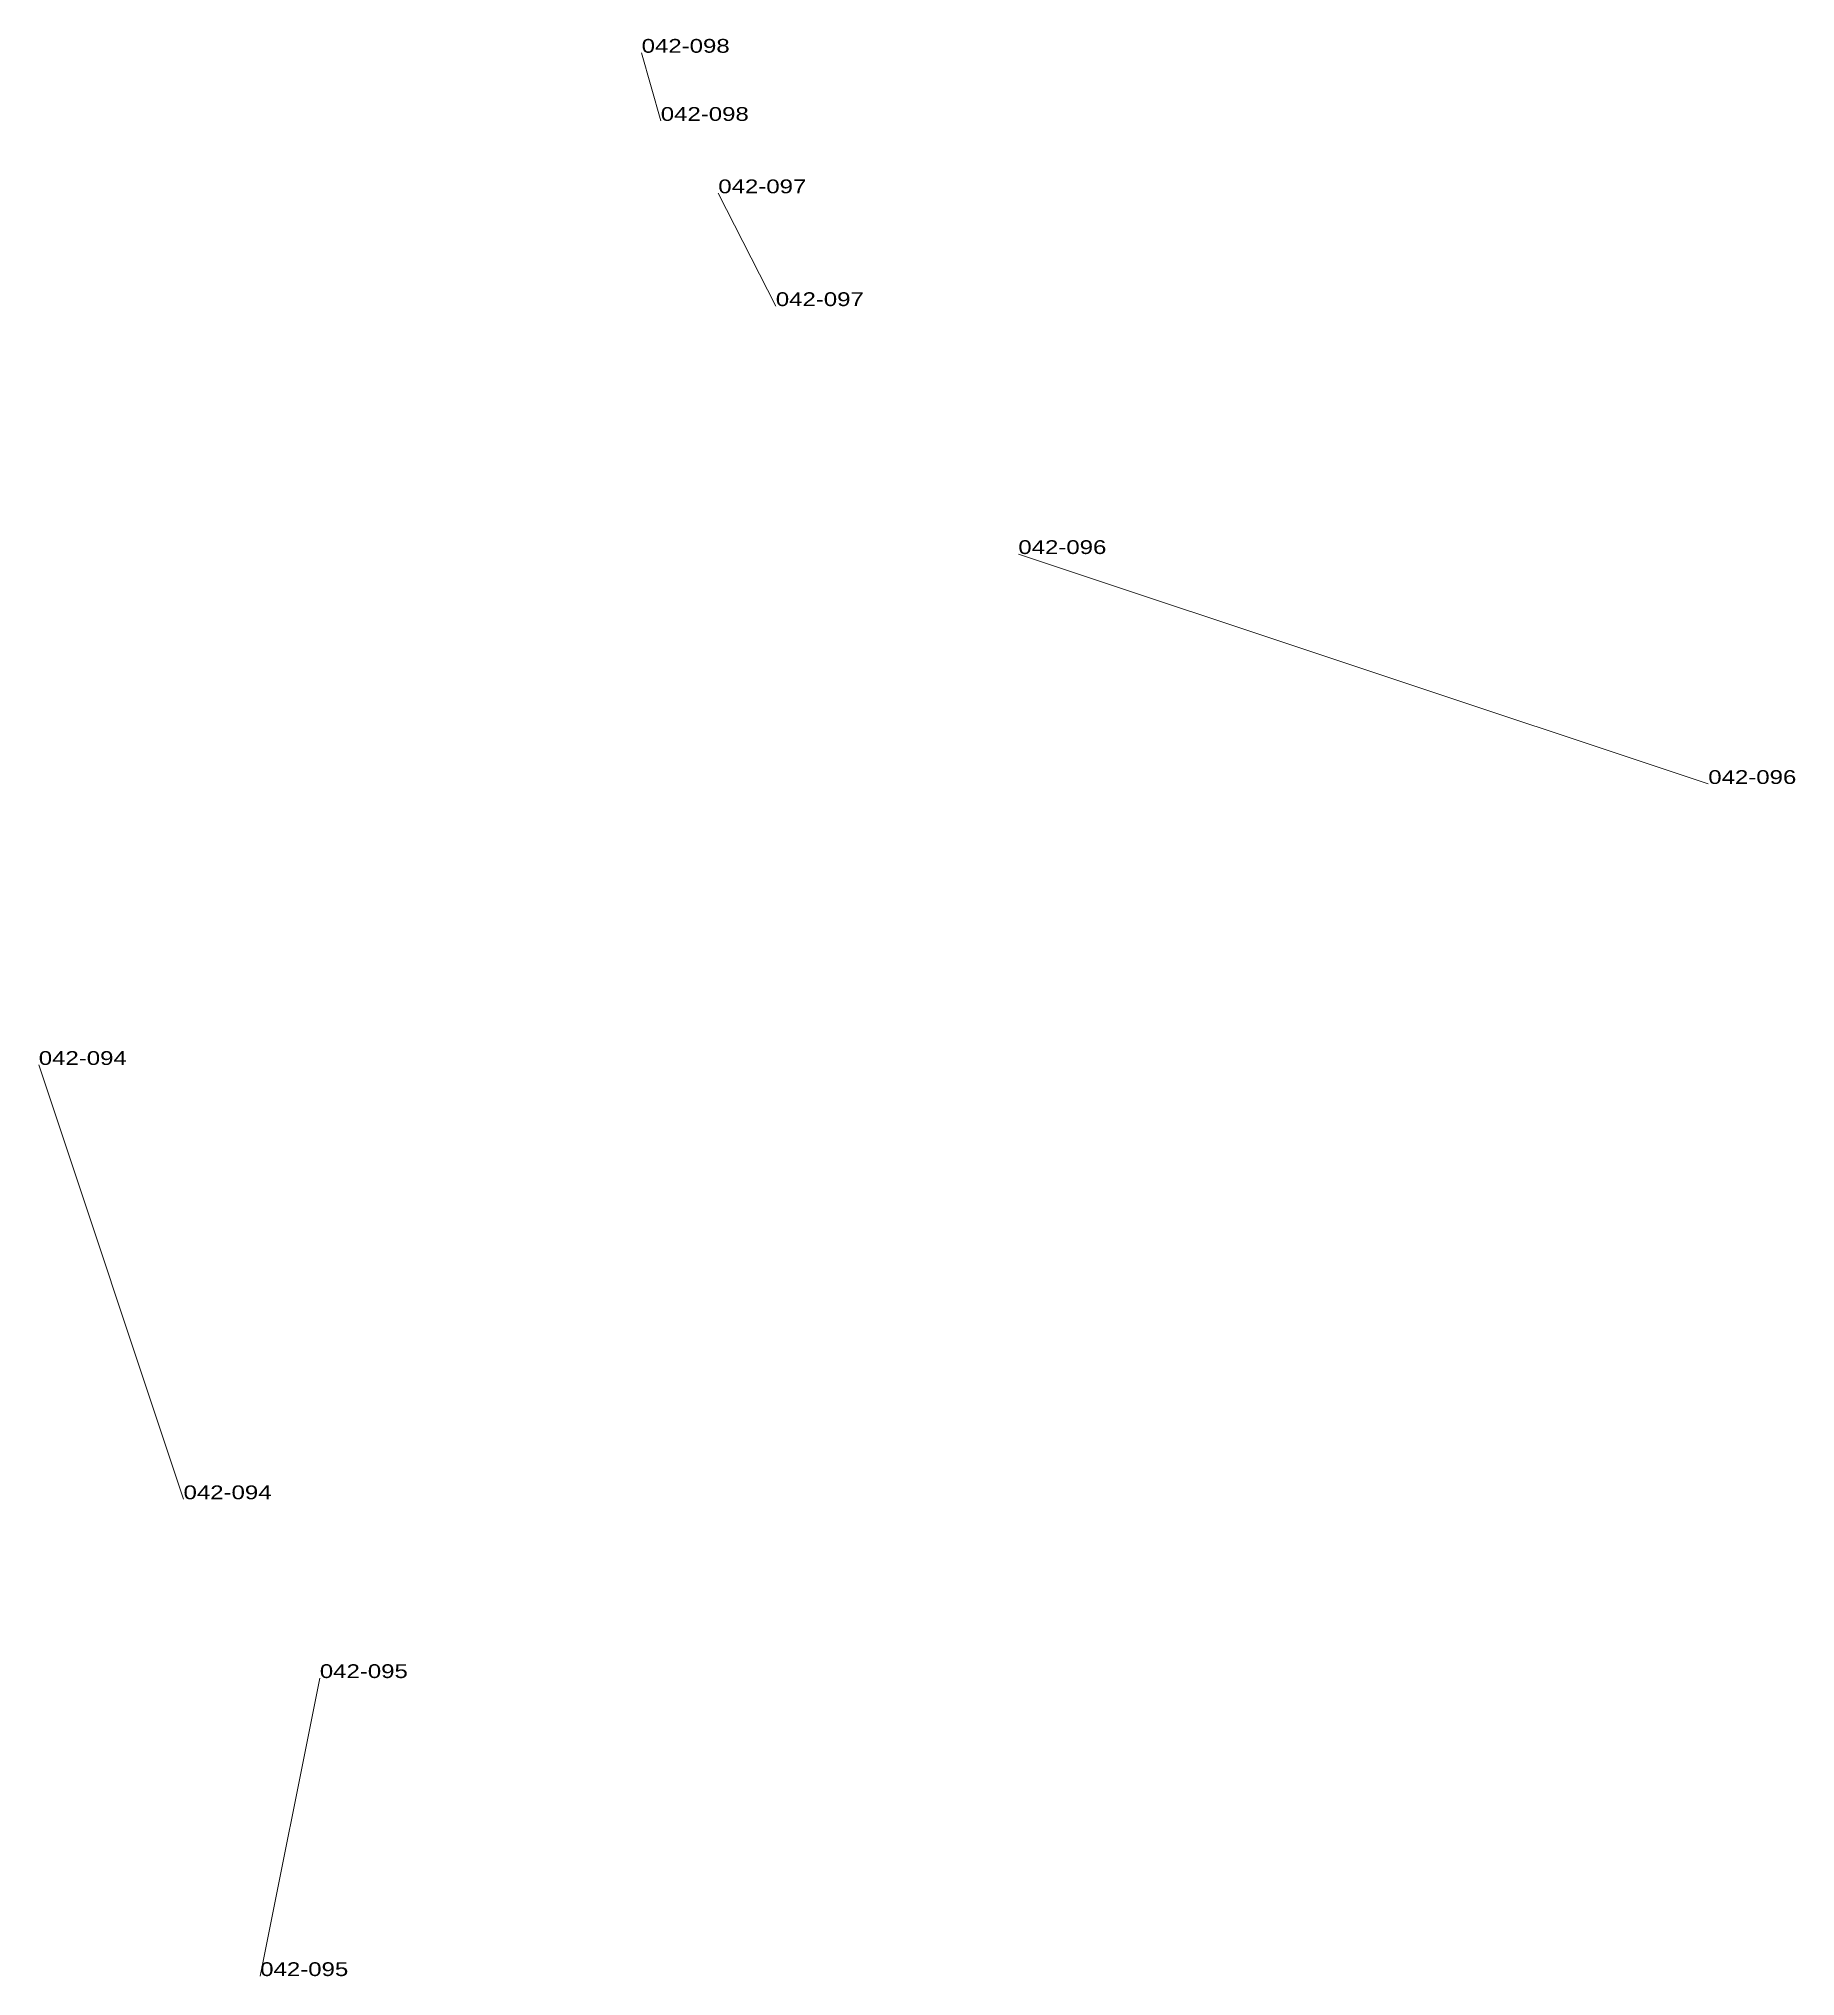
# Model space of a CAD drawing. Header units: metres. Extents: x 571156 to 607184, y 703608 to 727431.
# Drawn here: x 580888.2 to 581142.9, y 718530.3 to 718811.3 of the extents above; entities that cross this region are included whole.
import ezdxf

# ---------------------------------------------------------------- set-up
doc = ezdxf.new("R2010")
doc.units = ezdxf.units.M
doc.header["$LTSCALE"] = 0.8
doc.layers.add('60', color=7, linetype='Continuous', lineweight=13)
doc.layers.add('61', color=7, linetype='Continuous')

msp = doc.modelspace()

# ---------------------------------------------------------------- texts
at = {"layer": '60', "width": 1.3}
for s, p in [('042-098', (580975.65, 718809.28)), ('042-098', (580975.65, 718809.28)), ('042-097', (580986.76, 718788.9)), ('042-097', (580986.76, 718788.9)), ('042-096', (581030.26, 718736.58)), ('042-096', (581030.26, 718736.58)), ('042-094', (580888.24, 718662.48)), ('042-094', (580888.24, 718662.48)), ('042-095', (580920.35, 718530.34)), ('042-095', (580920.35, 718530.34))]:
    msp.add_text(s, height=2, dxfattribs=at).set_placement(p)
at = {"layer": '61', "width": 1.3}
for s, p in [('042-098', (580978.42, 718799.4)), ('042-098', (580978.42, 718799.4)), ('042-097', (580995.1, 718772.54)), ('042-097', (580995.1, 718772.54)), ('042-096', (581130.29, 718703.23)), ('042-096', (581130.29, 718703.23)), ('042-094', (580909.23, 718599.49)), ('042-094', (580909.23, 718599.49)), ('042-095', (580928.99, 718573.56)), ('042-095', (580928.99, 718573.56))]:
    msp.add_text(s, height=2, dxfattribs=at).set_placement(p)

# ---------------------------------------------------------------- linework, layer by layer
at = {"layer": '60'}
for p, q in [((580978.42, 718799.4), (580975.65, 718809.28)), ((580978.42, 718799.4), (580975.65, 718809.28)), ((580995.1, 718772.54), (580986.76, 718788.9)), ((580995.1, 718772.54), (580986.76, 718788.9)), ((581130.29, 718703.23), (581030.26, 718736.58)), ((581130.29, 718703.23), (581030.26, 718736.58)), ((580909.23, 718599.49), (580888.24, 718662.48)), ((580909.23, 718599.49), (580888.24, 718662.48)), ((580928.99, 718573.56), (580920.35, 718530.34)), ((580928.99, 718573.56), (580920.35, 718530.34))]:
    msp.add_line(p, q, dxfattribs=at)

msp.set_redraw_order([(e.dxf.handle, doc.entitydb.next_handle()) for e in msp.query("TEXT MTEXT ATTDEF DIMENSION ARC_DIMENSION")])  # texts and dimensions are drawn at this point

doc.saveas('drawing.dxf')
